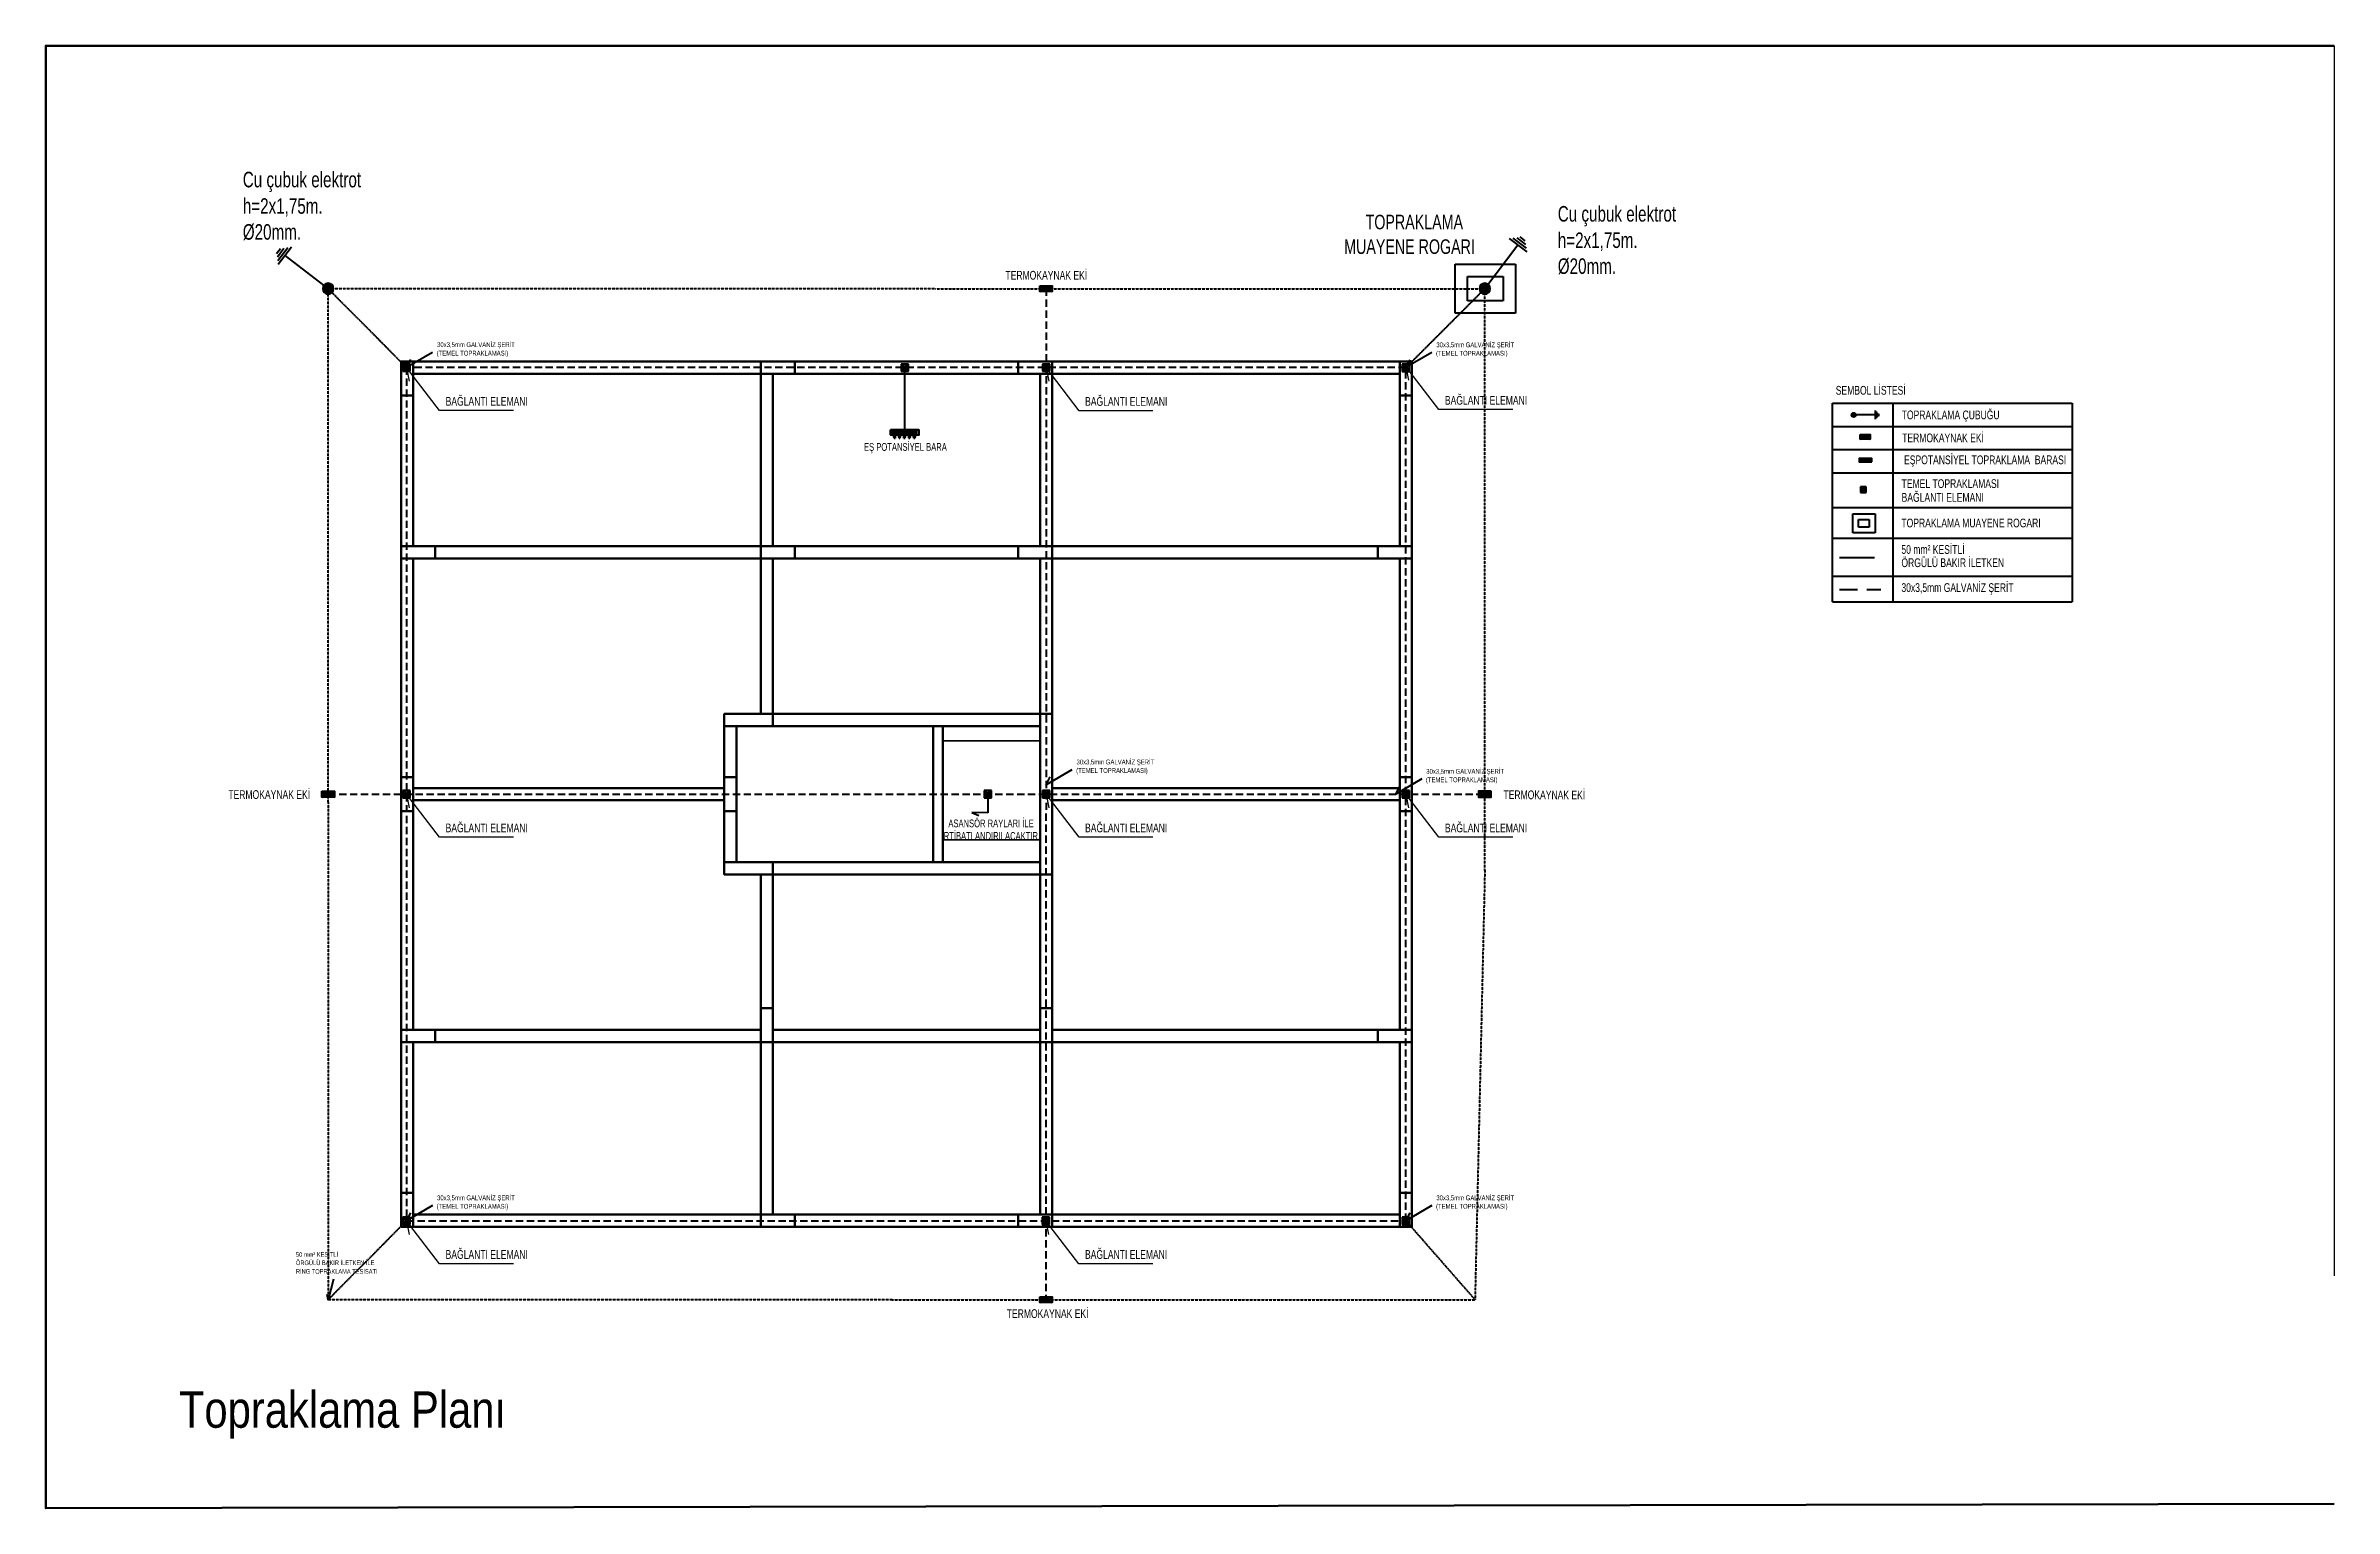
# Model space of a CAD drawing. Header units: millimetres. Extents: x 1811019 to 3717122, y -501178 to -243171.
# Drawn here: x 1848297 to 1853005, y -246515 to -243506 of the extents above; entities that cross this region are included whole.
import ezdxf

# ---------------------------------------------------------------- set-up
doc = ezdxf.new("R2010")
doc.units = ezdxf.units.MM
for name, pattern in [('ACAD_ISO10W100', [18, 12, -3, 0, -3]), ('CONTINOUS', [0]), ('CONTINU', [0]), ('DASHED', [0.75, 0.5, -0.25]), ('DASHED2', [0.375, 0.25, -0.125]), ('su yalıtım', [30, 12, -18])]:
    doc.linetypes.add(name, pattern=pattern)
doc.layers.add('00-TOPRAKLAMA', color=6, linetype='Continuous')
for name, color, linetype, lineweight in [('a_ba', 6, 'Continuous', 50), ('a_duvar', 255, 'Continuous', 35), ('a_görünüş', 32, 'Continuous', 25), ('a_not_text', 7, 'Continuous', 13), ('a_yalıtım_su', 7, 'su yalıtım', 13), ('a_çerçeve_line', 7, 'Continuous', 50), ('Genel', 4, 'CONTINOUS', 40), ('Topraklama', 3, 'DASHED', 40), ('Topraklama Ring', 6, 'DASHED', 40), ('topraklama_ek', 6, 'Continuous', 40), ('topraklama_ring', 6, 'Continuous', 40), ('topraklama_text', 4, 'Continuous', 40), ('topraklamaa', 3, 'Continuous', 40), ('u_genel', 4, 'Continuous', 25), ('u_topraklama_ring', 6, 'Continuous', 40)]:
    doc.layers.add(name, color=color, linetype=linetype, lineweight=lineweight)
doc.styles.add('Grupcad', font='arial.ttf', dxfattribs={"width": 0.7})
doc.styles.add('SELFCAD', font='arial.ttf', dxfattribs={"width": 0.7})
doc.styles.get("Standard").update_dxf_attribs({"font": 'ARIALN.TTF'})

msp = doc.modelspace()

# ---------------------------------------------------------------- texts
at = {"layer": 'a_not_text'}
msp.add_text('Topraklama Planı', height=75, dxfattribs=at).set_placement((1848570.5, -246349.6))
at = {"layer": 'Genel', "linetype": 'CONTINU', "style": 'Grupcad', "width": 0.7}
for s, height, p in [('TERMOKAYNAK EKİ', 18, (1850271.2, -243987.6)), ('(TEMEL TOPRAKLAMASI)', 10, (1849101, -244143.9, 0)), ('30x3,5mm GALVANİZ ŞERİT', 10, (1849101.7, -244126.4, 0)), ('(TEMEL TOPRAKLAMASI)', 10, (1851157.2, -244144.1, 0)), ('30x3,5mm GALVANİZ ŞERİT', 10, (1851157.9, -244126.7, 0)), ('BAĞLANTI ELEMANI', 18, (1849119.3, -244247)), ('BAĞLANTI ELEMANI', 18, (1850435.1, -244247.2)), ('BAĞLANTI ELEMANI', 18, (1851175.5, -244244.9)), ('(TEMEL TOPRAKLAMASI)', 10, (1850416.7, -245002.5, 0)), ('30x3,5mm GALVANİZ ŞERİT', 10, (1850417.4, -244985, 0)), ('30x3,5mm GALVANİZ ŞERİT', 10, (1851137.1, -245004.2, 0)), ('TERMOKAYNAK EKİ', 18, (1848672.2, -245056)), ('(TEMEL TOPRAKLAMASI)', 10, (1851136.4, -245021.6, 0)), ('BAĞLANTI ELEMANI', 18, (1849119.3, -245124.6)), ('BAĞLANTI ELEMANI', 18, (1850435, -245124.6)), ('BAĞLANTI ELEMANI', 18, (1851175.5, -245124.7)), ('(TEMEL TOPRAKLAMASI)', 10, (1849101, -245899.1, 0)), ('30x3,5mm GALVANİZ ŞERİT', 10, (1849101.7, -245881.7, 0)), ('(TEMEL TOPRAKLAMASI)', 10, (1851157.2, -245899.1, 0)), ('30x3,5mm GALVANİZ ŞERİT', 10, (1851157.9, -245881.7, 0)), ('50 mm² KESİTLİ', 9.6, (1848811.3, -245998)), ('BAĞLANTI ELEMANI', 18, (1849119.3, -246002.2)), ('BAĞLANTI ELEMANI', 18, (1850434.9, -246002.2)), ('ÖRGÜLÜ BAKIR İLETKEN İLE', 9.6, (1848811.3, -246015.1)), ('RİNG TOPRAKLAMA TESİSATI', 9.6, (1848811.3, -246032.9)), ('TERMOKAYNAK EKİ', 18, (1850273.9, -246123.9))]:
    msp.add_text(s, height=height, dxfattribs=at).set_placement(p)
msp.add_text('TERMOKAYNAK EKİ', height=18, rotation=359.7391, dxfattribs=at).set_placement((1851295.9, -245056.3))
at = {"layer": 'topraklama_text', "color": 1, "linetype": 'CONTINU', "style": 'Grupcad', "width": 0.7}
for s, p in [('EŞ POTANSİYEL BARA', (1849980.2, -244339.8)), ('ASANSÖR RAYLARI İLE', (1850153.7, -245114.3)), ('İRTİBATLANDIRILACAKTIR.', (1850139.9, -245140.1))]:
    msp.add_text(s, height=16, dxfattribs=at).set_placement(p)
at = {"layer": 'topraklamaa', "color": 4, "linetype": 'Continuous', "ltscale": 2, "style": 'Grupcad', "width": 0.7}
for s, p in [('SEMBOL LİSTESİ', (1851979.7, -244224.3, -7143.3)), ('TOPRAKLAMA ÇUBUĞU', (1852115.4, -244274.9, -5952.8)), ('TERMOKAYNAK EKİ', (1852116.4, -244322.2)), (' EŞPOTANSİYEL TOPRAKLAMA  BARASI', (1852115.4, -244367.3, -5952.8)), ('TEMEL TOPRAKLAMASI', (1852115.2, -244416.3)), ('BAĞLANTI ELEMANI', (1852115.2, -244444.7)), ('TOPRAKLAMA MUAYENE ROGARI', (1852114.8, -244497.3, -7143.3)), ('50 mm² KESİTLİ', (1852114.8, -244551.8, -7143.3)), ('ÖRGÜLÜ BAKIR İLETKEN', (1852114.8, -244579, -7143.3)), ('30x3,5mm GALVANİZ ŞERİT', (1852114.8, -244630.2, -7143.3))]:
    msp.add_text(s, height=18, dxfattribs=at).set_placement(p)
at = {"layer": 'u_genel', "style": 'SELFCAD', "width": 0.7}
for s, height, p in [('Cu çubuk elektrot', 32, (1848701.9, -243797.7)), ('h=2x1,75m.', 32, (1848701.9, -243852.1)), ('%%c20mm.', 32, (1848701.9, -243905.4)), ('TOPRAKLAMA ', 30, (1851012.3, -243884.1, 0)), ('Cu çubuk elektrot', 32, (1851407.7, -243868.2)), ('MUAYENE ROGARI', 30, (1850968.2, -243934.7, 0)), ('h=2x1,75m.', 32, (1851407.7, -243922.5)), ('%%c20mm.', 32, (1851407.7, -243975.8))]:
    msp.add_text(s, height=height, dxfattribs=at).set_placement(p)

# ---------------------------------------------------------------- blocks, each defined once
blk = doc.blocks.new('BAĞLANTI ELEMANI')
at = {"layer": 'topraklama_ek', "color": 2, "linetype": 'Continuous', "ltscale": 0.4}
for p, q in [((15, 15), (-15, 15)), ((-15, 15), (-15, -15)), ((-15, 4.5), (15, 4.5)), ((-13.9, 10.5), (-12.2, 13.4)), ((-12.2, 7.6), (-13.9, 10.5)), ((-13.4, 10.5), (-11.9, 13)), ((-11.9, 8), (-13.4, 10.5)), ((-12.2, 13.4), (-8.8, 13.4)), ((-8.8, 7.6), (-12.2, 7.6)), ((-11.9, 13), (-9.1, 13)), ((-9.1, 8), (-11.9, 8)), ((-9.1, 13), (-7.6, 10.5)), ((-7.6, 10.5), (-9.1, 8)), ((-8.8, 13.4), (-7.1, 10.5)), ((-7.1, 10.5), (-8.8, 7.6)), ((-4.5, 15), (-4.5, -15)), ((-4.5, -4.5), (4.5, 4.5)), ((4.5, -4.5), (-4.5, 4.5)), ((4.5, 15), (4.5, -15)), ((8.8, 13.4), (7.1, 10.5)), ((7.1, 10.5), (8.8, 7.6)), ((9.1, 13), (7.6, 10.5)), ((7.6, 10.5), (9.1, 8)), ((12.2, 13.4), (8.8, 13.4)), ((8.8, 7.6), (12.2, 7.6)), ((11.9, 13), (9.1, 13)), ((9.1, 8), (11.9, 8)), ((13.4, 10.5), (11.9, 13)), ((11.9, 8), (13.4, 10.5)), ((13.9, 10.5), (12.2, 13.4)), ((12.2, 7.6), (13.9, 10.5)), ((15, -15), (15, 15)), ((-15, -4.5), (15, -4.5)), ((-15, -15), (15, -15)), ((-12.2, -7.6), (-13.9, -10.5)), ((-13.9, -10.5), (-12.2, -13.4)), ((-11.9, -8), (-13.4, -10.5)), ((-13.4, -10.5), (-11.9, -13)), ((-8.8, -7.6), (-12.2, -7.6)), ((-12.2, -13.4), (-8.8, -13.4)), ((-9.1, -8), (-11.9, -8)), ((-11.9, -13), (-9.1, -13)), ((-7.6, -10.5), (-9.1, -8)), ((-9.1, -13), (-7.6, -10.5)), ((-7.1, -10.5), (-8.8, -7.6)), ((-8.8, -13.4), (-7.1, -10.5)), ((7.1, -10.5), (8.8, -7.6)), ((8.8, -13.4), (7.1, -10.5)), ((7.6, -10.5), (9.1, -8)), ((9.1, -13), (7.6, -10.5)), ((8.8, -7.6), (12.2, -7.6)), ((12.2, -13.4), (8.8, -13.4)), ((9.1, -8), (11.9, -8)), ((11.9, -13), (9.1, -13)), ((11.9, -8), (13.4, -10.5)), ((13.4, -10.5), (11.9, -13)), ((12.2, -7.6), (13.9, -10.5)), ((13.9, -10.5), (12.2, -13.4))]:
    blk.add_line(p, q, dxfattribs=at)
for centre in [(-10.5, 10.5), (10.5, 10.5), (-10.5, -10.5), (10.5, -10.5)]:
    blk.add_circle(centre, 2.4, dxfattribs=at)
blk = doc.blocks.new('ESPOTANSIYEL TOPR.BARASI')
at = {"layer": 'topraklamaa', "linetype": 'Continuous', "lineweight": 50}
for p, q in [((-22.8, 8.9), (-22.8, 7.6)), ((-22.6, 9.2), (-21.6, 10)), ((-21.4, 10.3), (-21.4, 14.9)), ((-18.3, 14.8), (-21.4, 14.8)), ((-20.8, 14.9), (-20.8, 16.8)), ((-20.8, 16.8), (-18.9, 16.8)), ((-20.1, 10.3), (-20.1, 14.8)), ((-20.1, 14.8), (-20.1, 10.3)), ((-19.9, 14.8), (-19.9, 10.3)), ((-18.9, 16.8), (-18.9, 15.1)), ((-18.3, 10.3), (-18.3, 14.9)), ((-17.1, 9.2), (-18.1, 9.9)), ((-16.9, 7.4), (-16.9, 8.9)), ((-12.6, 8.9), (-12.6, 7.6)), ((-12.5, 9.2), (-11.4, 10)), ((-11.3, 10.3), (-11.3, 14.9)), ((-8.2, 14.8), (-11.3, 14.8)), ((-10.7, 14.9), (-10.7, 16.8)), ((-10.7, 16.8), (-8.7, 16.8)), ((-9.9, 10.3), (-9.9, 14.8)), ((-9.9, 14.8), (-9.9, 10.3)), ((-9.7, 14.8), (-9.7, 10.3)), ((-8.7, 16.8), (-8.7, 15.1)), ((-8.2, 10.3), (-8.2, 14.9)), ((-6.9, 9.2), (-8, 9.9)), ((-6.7, 7.4), (-6.7, 8.9)), ((-2.5, 8.9), (-2.5, 7.6)), ((-2.3, 9.2), (-1.2, 10)), ((-1.1, 10.3), (-1.1, 14.9)), ((2, 14.8), (-1.1, 14.8)), ((-0.5, 14.9), (-0.5, 16.8)), ((-0.5, 16.8), (1.5, 16.8)), ((0.3, 10.3), (0.3, 14.8)), ((0.3, 14.8), (0.3, 10.3)), ((0.5, 14.8), (0.5, 10.3)), ((1.5, 16.8), (1.5, 15.1)), ((2, 10.3), (2, 14.9)), ((3.3, 9.2), (2.2, 9.9)), ((3.5, 7.4), (3.5, 8.9)), ((7.7, 8.9), (7.7, 7.6)), ((7.9, 9.2), (8.9, 10)), ((9.1, 10.3), (9.1, 14.9)), ((12.2, 14.8), (9.1, 14.8)), ((9.7, 14.9), (9.7, 16.8)), ((9.7, 16.8), (11.7, 16.8)), ((10.5, 10.3), (10.5, 14.8)), ((10.5, 14.8), (10.5, 10.3)), ((10.7, 14.8), (10.7, 10.3)), ((11.7, 16.8), (11.7, 15.1)), ((12.2, 10.3), (12.2, 14.9)), ((13.5, 9.2), (12.4, 9.9)), ((13.7, 7.4), (13.7, 8.9)), ((17.9, 8.9), (17.9, 7.6)), ((18.1, 9.2), (19.1, 10)), ((19.3, 10.3), (19.3, 14.9)), ((22.4, 14.8), (19.3, 14.8)), ((19.9, 14.9), (19.9, 16.8)), ((19.9, 16.8), (21.9, 16.8)), ((20.7, 10.3), (20.7, 14.8)), ((20.7, 14.8), (20.7, 10.3)), ((20.9, 14.8), (20.9, 10.3)), ((21.9, 16.8), (21.9, 15.1)), ((22.4, 10.3), (22.4, 14.9)), ((23.7, 9.2), (22.6, 9.9)), ((23.9, 7.4), (23.9, 8.9))]:
    blk.add_line(p, q, dxfattribs=at)
at = {"layer": 'topraklamaa', "color": 1, "linetype": 'Continuous', "lineweight": 50}
blk.add_lwpolyline([(29.1, 0), (-29.1, 0), (-29.1, 10.2), (29.1, 10.2)], close=True, dxfattribs=at)
at = {"layer": 'topraklamaa', "linetype": 'Continuous', "lineweight": 50}
for centre in [(-19.8, 4.7), (-9.7, 4.7), (0.5, 4.7), (10.7, 4.7), (20.9, 4.7)]:
    blk.add_circle(centre, 1.72, dxfattribs=at)
for centre, radius, start, end in [((-19.9, 4.8), 3.92, 140.3008, 37.1292), ((-23.2, 7.6), 0.429, 320.3008, 0), ((-22.4, 8.9), 0.429, 127.6759, 180), ((-21.9, 10.3), 0.429, 307.6759, 0), ((-17.9, 10.3), 0.429, 180, 237.6708), ((-17.3, 8.9), 0.429, 0, 57.6708), ((-16.4, 7.4), 0.429, 180, 217.1292), ((-9.7, 4.8), 3.92, 140.3008, 37.1292), ((-13.1, 7.6), 0.429, 320.3008, 0), ((-12.2, 8.9), 0.429, 127.6759, 180), ((-11.7, 10.3), 0.429, 307.6759, 0), ((-7.7, 10.3), 0.429, 180, 237.6708), ((-7.1, 8.9), 0.429, 0, 57.6708), ((-6.2, 7.4), 0.429, 180, 217.1292), ((0.5, 4.8), 3.92, 140.3008, 37.1292), ((-2.9, 7.6), 0.429, 320.3008, 0), ((-2, 8.9), 0.429, 127.6759, 180), ((-1.5, 10.3), 0.429, 307.6759, 0), ((2.4, 10.3), 0.429, 180, 237.6708), ((3.1, 8.9), 0.429, 0, 57.6708), ((3.9, 7.4), 0.429, 180, 217.1292), ((10.6, 4.8), 3.92, 140.3008, 37.1292), ((7.3, 7.6), 0.429, 320.3008, 0), ((8.2, 8.9), 0.429, 127.6759, 180), ((8.7, 10.3), 0.429, 307.6759, 0), ((12.6, 10.3), 0.429, 180, 237.6708), ((13.3, 8.9), 0.429, 0, 57.6708), ((14.1, 7.4), 0.429, 180, 217.1292), ((20.8, 4.8), 3.92, 140.3008, 37.1292), ((17.5, 7.6), 0.429, 320.3008, 0), ((18.3, 8.9), 0.429, 127.6759, 180), ((18.9, 10.3), 0.429, 307.6759, 0), ((22.8, 10.3), 0.429, 180, 237.6708), ((23.4, 8.9), 0.429, 0, 57.6708), ((24.3, 7.4), 0.429, 180, 217.1292)]:
    blk.add_arc(centre, radius, start, end, dxfattribs=at)
blk = doc.blocks.new('toprak_cubuk')
at = {"layer": 'Topraklama', "linetype": 'Continuous', "ltscale": 13}
h = blk.add_hatch(color=1, dxfattribs=at)
h.paths.add_polyline_path([(0, -45), (0, 0), (0, 45, -1)])
h.paths.add_polyline_path([(0, 45), (0, 0), (0, -45, -1)])
at = {"layer": 'Topraklama', "color": 1, "linetype": 'Continuous', "ltscale": 13}
for p, q in [((0, -450), (0, 0)), ((-90, -450), (90, -450)), ((-90, -450), (90, -450)), ((-68, -471), (68, -471)), ((-68, -471), (68, -471)), ((-45, -492), (45, -492)), ((-45, -492), (45, -492)), ((-29, -513), (24, -513))]:
    blk.add_line(p, q, dxfattribs=at)
blk.add_circle((0, 0), 44.7, dxfattribs=at)
blk = doc.blocks.new('u_menhol')
at = {"layer": 'u_topraklama_ring', "color": 2, "linetype": 'CONTINOUS', "ltscale": 2}
for p, q in [((-123.6, 100.6), (123.6, 100.6)), ((-123.6, -100.6), (-123.6, 100.6)), ((123.6, 100.6), (123.6, -100.6)), ((-73.6, 50.6), (73.6, 50.6)), ((-73.6, -50.6), (-73.6, 50.6)), ((73.6, 50.6), (73.6, -50.6)), ((73.6, -50.6), (-73.6, -50.6)), ((123.6, -100.6), (-123.6, -100.6))]:
    blk.add_line(p, q, dxfattribs=at)
blk = doc.blocks.new('termokaynak')
at = {"layer": 'topraklama_ring', "linetype": 'CONTINOUS'}
blk.add_hatch(color=5, dxfattribs=at).paths.add_polyline_path([(51, 24), (-51, 24), (-51, -24), (51, -24)])
at = {"layer": 'topraklama_ring', "color": 5, "linetype": 'CONTINOUS'}
for p, q in [((-51, -24), (51, 24)), ((-51, 24), (51, -24))]:
    blk.add_line(p, q, dxfattribs=at)
blk.add_lwpolyline([(-51, 24), (51, 24), (51, -24), (-51, -24)], close=True, dxfattribs=at)

# ---------------------------------------------------------------- hatches: boundary and pattern name
at = {"layer": 'Topraklama', "linetype": 'Continuous', "ltscale": 13}
h = msp.add_hatch(color=1, dxfattribs=at)
h.paths.add_polyline_path([(1852021.2, -244265.9), (1852016.7, -244265.9), (1852012.2, -244265.9, -1)])
h.paths.add_polyline_path([(1852012.2, -244265.9), (1852016.7, -244265.9), (1852021.2, -244265.9, -1)])
at = {"layer": 'topraklama_ring', "linetype": 'CONTINOUS'}
msp.add_hatch(color=5, dxfattribs=at).paths.add_polyline_path([(1852050.2, -244306.4), (1852029.9, -244306.4), (1852029.9, -244316.1), (1852050.2, -244316.1)])
at = {"layer": 'topraklamaa'}
msp.add_hatch(color=3, dxfattribs=at).paths.add_polyline_path([(1852053.9, -244362.2), (1852053.9, -244355.5), (1852027.7, -244355.5), (1852027.7, -244362.2)])

# ---------------------------------------------------------------- linework, layer by layer
at = {"layer": '00-TOPRAKLAMA', "color": 7}
for points in [[(1849259, -244257.1), (1849106.9, -244257.1), (1849039, -244168.5), (1849044.5, -244196.6)], [(1850574.8, -244257.3), (1850422.7, -244257.3), (1850354.8, -244168.7), (1850360.3, -244196.8)], [(1851315.2, -244255), (1851163.1, -244255), (1851095.2, -244166.5), (1851100.7, -244194.6)], [(1849259, -245134.7), (1849106.9, -245134.7), (1849039, -245046.2), (1849044.5, -245074.3)], [(1850574.7, -245134.7), (1850422.6, -245134.7), (1850354.7, -245046.2), (1850360.2, -245074.3)], [(1851315.2, -245134.8), (1851163.1, -245134.8), (1851095.2, -245046.2), (1851100.7, -245074.3)], [(1849259, -246012.3), (1849106.9, -246012.3), (1849039, -245923.7), (1849044.5, -245951.8)], [(1850574.6, -246012.3), (1850422.5, -246012.3), (1850354.6, -245923.7), (1850360.1, -245951.8)]]:
    msp.add_lwpolyline(points, dxfattribs=at)
at = {"layer": 'a_ba', "color": 253}
for p, q in [((1849692.6, -245011.2), (1849692.6, -244906.2)), ((1849717.6, -245011.2), (1849717.6, -244906.2)), ((1849792.6, -244906.2), (1850342.6, -244906.2)), ((1850122.6, -244906.2), (1850122.6, -245186.2)), ((1850142.6, -245186.2), (1850142.6, -244906.2)), ((1849692.6, -245186.2), (1849692.6, -245081.2)), ((1849717.6, -245186.2), (1849717.6, -245081.2)), ((1850342.6, -245186.2), (1849792.6, -245186.2))]:
    msp.add_line(p, q, dxfattribs=at)
for points in [[(1849027.6, -244226.2), (1849052.6, -244226.2), (1849052.6, -244156.2), (1849027.6, -244156.2)], [(1849052.6, -244156.2), (1849767.6, -244156.2), (1849767.6, -244181.2), (1849052.6, -244181.2)], [(1849837.6, -244181.2), (1849837.6, -244156.2), (1849767.6, -244156.2), (1849767.6, -244181.2)], [(1849767.6, -244181.2), (1849792.6, -244181.2), (1849792.6, -244536.2), (1849767.6, -244536.2)], [(1849837.6, -244156.2), (1850297.6, -244156.2), (1850297.6, -244181.2), (1849837.6, -244181.2)], [(1850367.6, -244181.2), (1850367.6, -244156.2), (1850297.6, -244156.2), (1850297.6, -244181.2)], [(1850342.6, -244181.2), (1850367.6, -244181.2), (1850367.6, -244536.2), (1850342.6, -244536.2)], [(1850367.6, -244156.2), (1851082.6, -244156.2), (1851082.6, -244181.2), (1850367.6, -244181.2)], [(1851082.6, -244226.2), (1851107.6, -244226.2), (1851107.6, -244156.2), (1851082.6, -244156.2)], [(1849027.6, -244226.2), (1849052.6, -244226.2), (1849052.6, -244536.2), (1849027.6, -244536.2)], [(1851082.6, -244226.2), (1851107.6, -244226.2), (1851107.6, -244536.2), (1851082.6, -244536.2)], [(1849027.6, -244536.2), (1849027.6, -244561.2), (1849097.6, -244561.2), (1849097.6, -244536.2)], [(1849027.6, -244561.2), (1849052.6, -244561.2), (1849052.6, -245011.2), (1849027.6, -245011.2)], [(1849097.6, -244536.2), (1849767.6, -244536.2), (1849767.6, -244561.2), (1849097.6, -244561.2)], [(1849837.6, -244561.2), (1849837.6, -244536.2), (1849767.6, -244536.2), (1849767.6, -244561.2)], [(1849767.6, -244561.2), (1849792.6, -244561.2), (1849792.6, -244881.2), (1849767.6, -244881.2)], [(1849837.6, -244536.2), (1850297.6, -244536.2), (1850297.6, -244561.2), (1849837.6, -244561.2)], [(1850367.6, -244561.2), (1850367.6, -244536.2), (1850297.6, -244536.2), (1850297.6, -244561.2)], [(1850342.6, -244561.2), (1850367.6, -244561.2), (1850367.6, -244881.2), (1850342.6, -244881.2)], [(1850367.6, -244536.2), (1851037.6, -244536.2), (1851037.6, -244561.2), (1850367.6, -244561.2)], [(1851037.6, -244536.2), (1851037.6, -244561.2), (1851107.6, -244561.2), (1851107.6, -244536.2)], [(1851082.6, -244561.2), (1851107.6, -244561.2), (1851107.6, -245011.2), (1851082.6, -245011.2)], [(1849792.6, -244906.2), (1849792.6, -244881.2), (1849692.6, -244881.2), (1849692.6, -244906.2)], [(1850342.6, -244881.2), (1850367.6, -244881.2), (1850367.6, -245211.2), (1850342.6, -245211.2), (1850342.6, -245186.2), (1850342.6, -245186.2), (1850342.6, -244906.2), (1850342.6, -244906.2)], [(1849027.6, -245081.2), (1849052.6, -245081.2), (1849052.6, -245011.2), (1849027.6, -245011.2)], [(1849052.6, -245033.7), (1849692.6, -245033.7), (1849692.6, -245058.7), (1849052.6, -245058.7)], [(1849692.6, -245081.2), (1849717.6, -245081.2), (1849717.6, -245011.2), (1849692.6, -245011.2)], [(1850367.6, -245033.7), (1851082.6, -245033.7), (1851082.6, -245058.7), (1850367.6, -245058.7)], [(1851082.6, -245081.2), (1851107.6, -245081.2), (1851107.6, -245011.2), (1851082.6, -245011.2)], [(1849027.6, -245081.2), (1849052.6, -245081.2), (1849052.6, -245531.2), (1849027.6, -245531.2)], [(1851082.6, -245081.2), (1851107.6, -245081.2), (1851107.6, -245531.2), (1851082.6, -245531.2)], [(1849792.6, -245211.2), (1849792.6, -245186.2), (1849692.6, -245186.2), (1849692.6, -245211.2)], [(1849767.6, -245211.2), (1849792.6, -245211.2), (1849792.6, -245486.2), (1849767.6, -245486.2)], [(1850342.6, -245211.2), (1850367.6, -245211.2), (1850367.6, -245486.2), (1850342.6, -245486.2)], [(1849767.6, -245556.2), (1849792.6, -245556.2), (1849792.6, -245486.2), (1849767.6, -245486.2)], [(1850342.6, -245556.2), (1850367.6, -245556.2), (1850367.6, -245486.2), (1850342.6, -245486.2)], [(1849027.6, -245531.2), (1849027.6, -245556.2), (1849097.6, -245556.2), (1849097.6, -245531.2)], [(1849027.6, -245556.2), (1849052.6, -245556.2), (1849052.6, -245866.2), (1849027.6, -245866.2)], [(1849097.6, -245531.2), (1849767.6, -245531.2), (1849767.6, -245556.2), (1849097.6, -245556.2)], [(1849767.6, -245556.2), (1849792.6, -245556.2), (1849792.6, -245911.2), (1849767.6, -245911.2)], [(1849792.6, -245531.2), (1850342.6, -245531.2), (1850342.6, -245556.2), (1849792.6, -245556.2)], [(1850342.6, -245556.2), (1850367.6, -245556.2), (1850367.6, -245911.2), (1850342.6, -245911.2)], [(1850367.6, -245531.2), (1851037.6, -245531.2), (1851037.6, -245556.2), (1850367.6, -245556.2)], [(1851037.6, -245531.2), (1851037.6, -245556.2), (1851107.6, -245556.2), (1851107.6, -245531.2)], [(1851082.6, -245556.2), (1851107.6, -245556.2), (1851107.6, -245866.2), (1851082.6, -245866.2)], [(1849027.6, -245936.2), (1849052.6, -245936.2), (1849052.6, -245866.2), (1849027.6, -245866.2)], [(1851082.6, -245936.2), (1851107.6, -245936.2), (1851107.6, -245866.2), (1851082.6, -245866.2)], [(1849052.6, -245911.2), (1849767.6, -245911.2), (1849767.6, -245936.2), (1849052.6, -245936.2)], [(1849767.6, -245911.2), (1849767.6, -245936.2), (1849837.6, -245936.2), (1849837.6, -245911.2)], [(1849837.6, -245911.2), (1850297.6, -245911.2), (1850297.6, -245936.2), (1849837.6, -245936.2)], [(1850367.6, -245936.2), (1850367.6, -245911.2), (1850297.6, -245911.2), (1850297.6, -245936.2)], [(1850367.6, -245911.2), (1851082.6, -245911.2), (1851082.6, -245936.2), (1850367.6, -245936.2)]]:
    msp.add_lwpolyline(points, close=True, dxfattribs=at)
for points in [[(1849792.6, -244881.2), (1850342.6, -244881.2)], [(1849792.6, -245211.2), (1850342.6, -245211.2)]]:
    msp.add_lwpolyline(points, dxfattribs=at)
at = {"layer": 'a_duvar'}
for p, q in [((1850342.6, -244881.2), (1850342.6, -244881.2)), ((1850342.6, -244936.2), (1850142.6, -244936.2)), ((1850342.6, -245140.2), (1850142.6, -245140.2))]:
    msp.add_line(p, q, dxfattribs=at)
at = {"layer": 'a_görünüş', "color": 251}
msp.add_line((1853005.4, -243506.5), (1853005.4, -246036.8), dxfattribs=at)
at = {"layer": 'a_yalıtım_su', "const_width": 1}
msp.add_lwpolyline([(1849027.6, -244156.2), (1851107.6, -244156.2), (1851107.6, -245936.2), (1849027.6, -245936.2)], close=True, dxfattribs=at)
at = {"layer": 'a_çerçeve_line'}
msp.add_lwpolyline([(1853005.4, -243506.5), (1848296.5, -243506.5), (1848296.5, -246515.2), (1853005.4, -246506.5)], dxfattribs=at)
at = {"layer": 'Genel', "linetype": 'CONTINU'}
for points in [[(1849092.3, -244137.2), (1849039, -244168.5), (1849047.6, -244152.1)], [(1851148.5, -244137.4), (1851095.1, -244168.7), (1851103.8, -244152.3)], [(1850408, -244995.8), (1850354.7, -245027.1), (1850363.4, -245010.7)], [(1851127.7, -245014.9), (1851074.3, -245046.2), (1851083, -245029.8)], [(1849092.3, -245892.4), (1849039, -245923.7), (1849047.6, -245907.3)], [(1851148.5, -245892.4), (1851095.1, -245923.7), (1851103.8, -245907.3)], [(1848888.3, -246044.2), (1848877.6, -246086.2), (1848875.8, -246075.6)]]:
    msp.add_lwpolyline(points, dxfattribs=at)
at = {"layer": 'Topraklama', "ltscale": 30}
for p, q in [((1850354.8, -244006.2), (1850354.5, -246086.2)), ((1848877.6, -245046.1), (1851257.6, -245046.2))]:
    msp.add_line(p, q, dxfattribs=at)
at = {"layer": 'Topraklama', "linetype": 'CONTINU'}
for p, q in [((1850063.9, -244296.8), (1850063.9, -244168.7)), ((1850234.8, -245046), (1850234.8, -245084.8)), ((1850234.8, -245084.8), (1850202.3, -245084.1)), ((1850202.3, -245084.1), (1850216.7, -245090.2))]:
    msp.add_line(p, q, dxfattribs=at)
at = {"layer": 'Topraklama', "color": 1, "linetype": 'Continuous', "ltscale": 13}
for p, q in [((1852061.7, -244265.9), (1852016.7, -244265.9)), ((1852061.7, -244274.9), (1852061.7, -244256.9)), ((1852061.7, -244274.9), (1852061.7, -244256.9)), ((1852063.8, -244272.7), (1852063.8, -244259.2)), ((1852063.8, -244272.7), (1852063.8, -244259.2)), ((1852065.9, -244270.4), (1852065.9, -244261.4)), ((1852065.9, -244270.4), (1852065.9, -244261.4)), ((1852068, -244268.8), (1852068, -244263.6))]:
    msp.add_line(p, q, dxfattribs=at)
at = {"layer": 'Topraklama', "ltscale": 30}
msp.add_lwpolyline([(1849039, -244168.5), (1849039, -245923.7), (1851095.1, -245923.7), (1851095.1, -244168.7), (1849052.6, -244168.7)], dxfattribs=at)
at = {"layer": 'Topraklama', "color": 1, "linetype": 'Continuous', "ltscale": 13}
msp.add_circle((1852016.7, -244265.9), 4.47, dxfattribs=at)
at = {"layer": 'Topraklama Ring'}
for p, q in [((1848877.6, -245062.7), (1848877.6, -244006.2)), ((1850127.6, -244006.2), (1848877.6, -244006.2)), ((1848877.6, -244006.2), (1849039, -244168.6)), ((1850127.6, -244006.2), (1851257.6, -244006.2)), ((1851095.1, -244168.7), (1851257.6, -244006.2)), ((1851257.6, -245203.2), (1851257.6, -244006.2)), ((1848877.6, -245062.7), (1848877.6, -246086.2)), ((1851257.6, -245203.2), (1851237.4, -246086.2)), ((1849039, -245923.8), (1848877.6, -246086.2)), ((1851095.3, -245923.9), (1851237.4, -246086.2)), ((1850038.2, -246086.2), (1848877.6, -246086.2)), ((1850038.2, -246086.2), (1851237.4, -246086.2))]:
    msp.add_line(p, q, dxfattribs=at)
at = {"layer": 'topraklama_ek', "color": 2, "linetype": 'Continuous', "ltscale": 0.4}
for p, q in [((1852042.3, -244413.8), (1852030.3, -244413.8)), ((1852030.3, -244413.8), (1852030.3, -244425.8)), ((1852030.3, -244418), (1852042.3, -244418)), ((1852030.3, -244421.6), (1852042.3, -244421.6)), ((1852030.3, -244425.8), (1852042.3, -244425.8)), ((1852030.7, -244415.6), (1852031.4, -244414.5)), ((1852031.4, -244416.8), (1852030.7, -244415.6)), ((1852031.4, -244422.9), (1852030.7, -244424)), ((1852030.7, -244424), (1852031.4, -244425.2)), ((1852030.9, -244415.6), (1852031.5, -244414.6)), ((1852031.5, -244416.6), (1852030.9, -244415.6)), ((1852031.5, -244423), (1852030.9, -244424)), ((1852030.9, -244424), (1852031.5, -244425)), ((1852031.4, -244414.5), (1852032.7, -244414.5)), ((1852032.7, -244416.8), (1852031.4, -244416.8)), ((1852032.7, -244422.9), (1852031.4, -244422.9)), ((1852031.4, -244425.2), (1852032.7, -244425.2)), ((1852031.5, -244414.6), (1852032.6, -244414.6)), ((1852032.6, -244416.6), (1852031.5, -244416.6)), ((1852032.6, -244423), (1852031.5, -244423)), ((1852031.5, -244425), (1852032.6, -244425)), ((1852032.6, -244414.6), (1852033.2, -244415.6)), ((1852033.2, -244415.6), (1852032.6, -244416.6)), ((1852033.2, -244424), (1852032.6, -244423)), ((1852032.6, -244425), (1852033.2, -244424)), ((1852032.7, -244414.5), (1852033.4, -244415.6)), ((1852033.4, -244415.6), (1852032.7, -244416.8)), ((1852033.4, -244424), (1852032.7, -244422.9)), ((1852032.7, -244425.2), (1852033.4, -244424)), ((1852034.5, -244413.8), (1852034.5, -244425.8)), ((1852034.5, -244421.6), (1852038.1, -244418)), ((1852038.1, -244421.6), (1852034.5, -244418)), ((1852038.1, -244413.8), (1852038.1, -244425.8)), ((1852039.8, -244414.5), (1852039.1, -244415.6)), ((1852039.1, -244415.6), (1852039.8, -244416.8)), ((1852039.1, -244424), (1852039.8, -244422.9)), ((1852039.8, -244425.2), (1852039.1, -244424)), ((1852039.9, -244414.6), (1852039.3, -244415.6)), ((1852039.3, -244415.6), (1852039.9, -244416.6)), ((1852039.3, -244424), (1852039.9, -244423)), ((1852039.9, -244425), (1852039.3, -244424)), ((1852041.1, -244414.5), (1852039.8, -244414.5)), ((1852039.8, -244416.8), (1852041.1, -244416.8)), ((1852039.8, -244422.9), (1852041.1, -244422.9)), ((1852041.1, -244425.2), (1852039.8, -244425.2)), ((1852041, -244414.6), (1852039.9, -244414.6)), ((1852039.9, -244416.6), (1852041, -244416.6)), ((1852039.9, -244423), (1852041, -244423)), ((1852041, -244425), (1852039.9, -244425)), ((1852041.6, -244415.6), (1852041, -244414.6)), ((1852041, -244416.6), (1852041.6, -244415.6)), ((1852041, -244423), (1852041.6, -244424)), ((1852041.6, -244424), (1852041, -244425)), ((1852041.8, -244415.6), (1852041.1, -244414.5)), ((1852041.1, -244416.8), (1852041.8, -244415.6)), ((1852041.1, -244422.9), (1852041.8, -244424)), ((1852041.8, -244424), (1852041.1, -244425.2)), ((1852042.3, -244425.8), (1852042.3, -244413.8))]:
    msp.add_line(p, q, dxfattribs=at)
for centre in [(1852032.1, -244415.6), (1852032.1, -244424), (1852040.5, -244415.6), (1852040.5, -244424)]:
    msp.add_circle(centre, 0.96, dxfattribs=at)
at = {"layer": 'topraklama_ring', "color": 5, "linetype": 'CONTINOUS'}
for p, q in [((1852029.9, -244316.1), (1852050.2, -244306.4)), ((1852029.9, -244306.4), (1852050.2, -244316.1))]:
    msp.add_line(p, q, dxfattribs=at)
at = {"layer": 'topraklama_ring', "color": 2, "linetype": 'CONTINOUS', "ltscale": 2}
for p, q in [((1852014.5, -244469.4), (1852060.6, -244469.4)), ((1852014.5, -244508.6), (1852014.5, -244469.4)), ((1852026.5, -244481.4), (1852048.6, -244481.4)), ((1852026.5, -244496.6), (1852026.5, -244481.4)), ((1852048.6, -244481.4), (1852048.6, -244496.6)), ((1852060.6, -244469.4), (1852060.6, -244508.6)), ((1852060.6, -244508.6), (1852014.5, -244508.6)), ((1852048.6, -244496.6), (1852026.5, -244496.6))]:
    msp.add_line(p, q, dxfattribs=at)
at = {"layer": 'topraklama_ring', "linetype": 'ACAD_ISO10W100', "ltscale": 6}
msp.add_line((1851987.2, -244559.5), (1852072.2, -244559.5), dxfattribs=at)
at = {"layer": 'topraklama_ring', "color": 5, "linetype": 'CONTINOUS'}
msp.add_lwpolyline([(1852029.9, -244306.4), (1852050.2, -244306.4), (1852050.2, -244316.1), (1852029.9, -244316.1)], close=True, dxfattribs=at)
at = {"layer": 'topraklamaa', "color": 4, "linetype": 'Continuous', "ltscale": 2}
for p, q in [((1851972.8, -244241.9), (1852466.2, -244241.9)), ((1851972.8, -244650.7), (1851972.8, -244241.9)), ((1852096.9, -244241.9), (1852096.9, -244650.7)), ((1852466.2, -244241.9), (1852466.2, -244650.7)), ((1851972.8, -244290), (1852466.2, -244290)), ((1851972.8, -244337.4), (1852466.2, -244337.4)), ((1851972.8, -244384.9), (1852466.2, -244384.9)), ((1851972.8, -244384.9), (1852466.2, -244384.9)), ((1851972.8, -244456.1), (1852466.2, -244456.1)), ((1851972.8, -244456.1), (1852466.2, -244456.1)), ((1851972.8, -244519.4), (1852466.2, -244519.4)), ((1851972.8, -244597.8), (1852466.2, -244597.8)), ((1851972.8, -244650.7), (1852466.2, -244650.7))]:
    msp.add_line(p, q, dxfattribs=at)
at = {"layer": 'topraklamaa', "linetype": 'DASHED2', "ltscale": 150}
msp.add_line((1851987.2, -244624.9), (1852072.2, -244624.9), dxfattribs=at)
at = {"layer": 'topraklamaa', "linetype": 'CONTINOUS', "ltscale": 4}
msp.add_lwpolyline([(1852053.9, -244362.2), (1852053.9, -244355.5), (1852027.7, -244355.5), (1852027.7, -244362.2)], close=True, dxfattribs=at)

# ---------------------------------------------------------------- block references
at = {"layer": 'Genel', "linetype": 'CONTINU', "xscale": 0.25, "yscale": 0.25, "zscale": 0.25}
for p in [(1850354.8, -244006.2), (1848877.6, -245046.1), (1850354.5, -246086.2)]:
    msp.add_blockref('termokaynak', p, dxfattribs=at)
at = {"layer": 'Genel', "linetype": 'CONTINU', "xscale": -0.25, "yscale": 0.25, "zscale": 0.25, "rotation": 359.7390775974075}
msp.add_blockref('termokaynak', (1851257.6, -245046.2), dxfattribs=at)
at = {"layer": 'Topraklama', "xscale": -0.25, "yscale": 0.25, "zscale": 0.25}
for p, rotation in [((1848877.6, -244006.2), 232.6500587564336), ((1851257.6, -244006.2), 142.6500587564336)]:
    msp.add_blockref('toprak_cubuk', p, dxfattribs=dict(at, rotation=rotation))
at = {"layer": 'topraklama_ek', "color": 2, "linetype": 'Continuous', "ltscale": 0.4, "xscale": 0.5, "yscale": 0.5, "zscale": 0.5}
for p in [(1849039, -244168.5), (1850063.9, -244168.7), (1850354.8, -244168.7), (1851095.2, -244168.8), (1849039, -245046.1), (1850234.7, -245045.9), (1850354.7, -245046.2), (1851095.2, -245046.3), (1849039, -245923.8), (1850354.6, -245923.7), (1851095.2, -245923.8)]:
    msp.add_blockref('BAĞLANTI ELEMANI', p, dxfattribs=at)
at = {"layer": 'topraklamaa', "linetype": 'DASHED2', "ltscale": 2, "rotation": 180}
msp.add_blockref('ESPOTANSIYEL TOPR.BARASI', (1850063.9, -244296.8), dxfattribs=at)
at = {"layer": 'u_topraklama_ring', "linetype": 'ACAD_ISO10W100', "ltscale": 0.4, "xscale": 0.5, "yscale": 0.5, "zscale": 0.5}
msp.add_blockref('u_menhol', (1851258.7, -244006.2), dxfattribs=at)

msp.set_redraw_order([(e.dxf.handle, doc.entitydb.next_handle()) for e in msp.query("TEXT MTEXT ATTDEF DIMENSION ARC_DIMENSION")])  # texts and dimensions are drawn at this point

doc.saveas('drawing.dxf')
